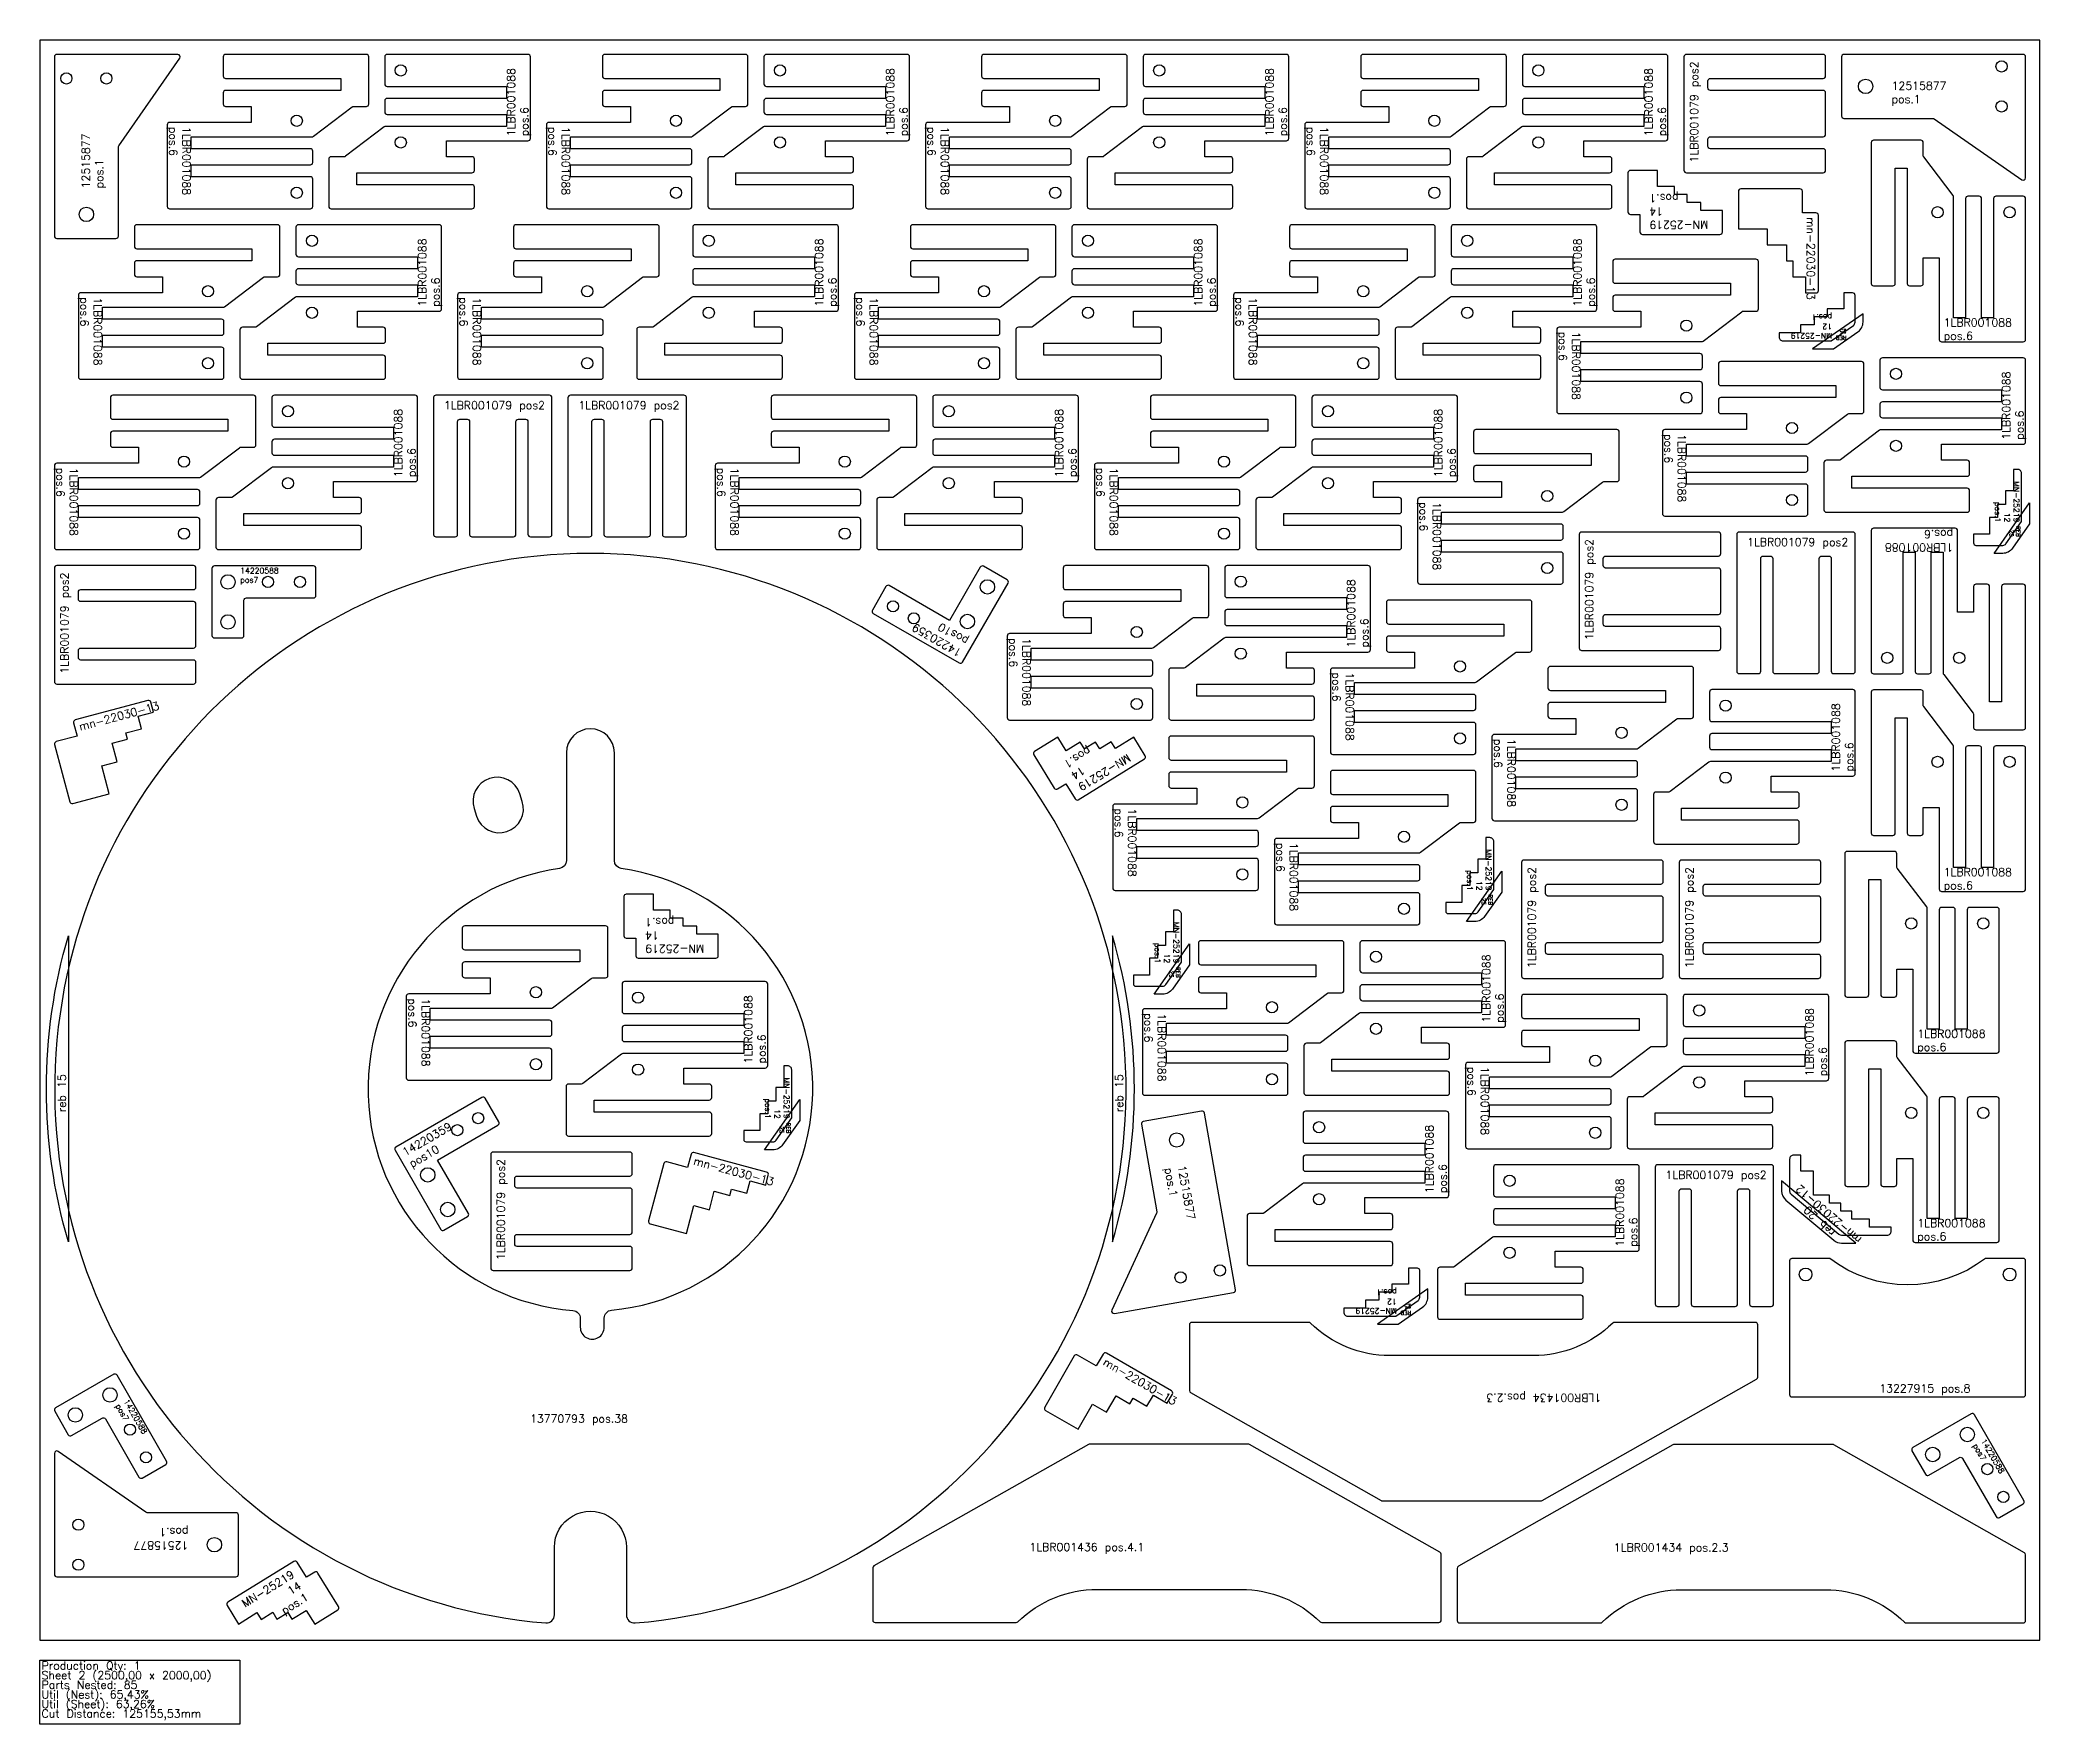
# Model space of a CAD drawing. Header units: millimetres. Extents: x 2625 to 8201, y -105 to 3778.
# Drawn here: x 2625 to 5125, y -105 to 2000 of the extents above; entities that cross this region are included whole.
import ezdxf

# ---------------------------------------------------------------- set-up
doc = ezdxf.new("R2010")
doc.units = ezdxf.units.MM
for name, color, linetype in [('12515877', 7, 'Continuous'), ('13227915', 7, 'Continuous'), ('13770793', 7, 'Continuous'), ('14220359v01', 7, 'Continuous'), ('14220588v01', 7, 'Continuous'), ('1LBR001079', 7, 'Continuous'), ('1LBR001088', 7, 'Continuous'), ('1LBR001434', 7, 'Continuous'), ('1LBR001436', 7, 'Continuous'), ('Des.', 7, 'Continuous'), ('MN-22030-12', 7, 'Continuous'), ('mn-22030-13', 7, 'Continuous'), ('MN-25219 14', 7, 'Continuous'), ('Rebaixo', 7, 'Continuous'), ('sheet', 24, 'Continuous'), ('Stats', 7, 'Continuous'), ('Texto', 7, 'Continuous')]:
    doc.layers.add(name, color=color, linetype=linetype)
doc.styles.get("Standard").update_dxf_attribs({"font": 'txt.shx'})

msp = doc.modelspace()

# ---------------------------------------------------------------- texts
at = {"layer": 'Rebaixo', "color": 40, "char_height": 5, "attachment_point": 1, "rotation": 180}
for insert in [(4883, 1625.4), (4338.9, 406.4)]:
    msp.add_mtext_dynamic_manual_height_columns('REB\\P25', width=31.394, gutter_width=12.5, heights=[0], dxfattribs=dict(at, insert=insert))
at = {"layer": 'Rebaixo', "color": 1, "char_height": 5, "attachment_point": 3, "rotation": 270}
for insert in [(5100.4, 1379.1), (4440.5, 918.8), (4050.2, 828), (3563, 633.5)]:
    msp.add_mtext_dynamic_manual_height_columns('REB\\P25', width=31.394, gutter_width=12.5, heights=[0], dxfattribs=dict(at, insert=insert))
at = {"layer": 'Rebaixo', "color": 3, "char_height": 10, "rotation": 90}
for insert, attachment_point in [((2657.2, 659.7), 7), ((3968.8, 659.7), 1)]:
    msp.add_mtext_dynamic_manual_height_columns('reb 15', width=112.259, gutter_width=12.5, heights=[0], dxfattribs=dict(at, insert=insert, attachment_point=attachment_point))
at = {"layer": 'Rebaixo', "color": 4, "insert": (4828.6, 536.2), "char_height": 10, "attachment_point": 3, "rotation": 136.0811}
msp.add_mtext_dynamic_manual_height_columns('reb 20', width=46.368, gutter_width=12.5, heights=[0], dxfattribs=at)
at = {"layer": 'Stats', "color": 60}
for s, p in [('Sheet 2 (2500,00 x 2000,00)', (2627, -49)), ('Production Qty: 1', (2627, -37)), ('Parts Nested: 85', (2627, -61)), ('Util (Nest): 65,43%', (2627, -73)), ('Util (Sheet): 63,26%', (2627, -85)), ('Cut Distance: 125155,53mm', (2627, -97))]:
    msp.add_text(s, height=10, dxfattribs=at).set_placement(p)
at = {"layer": 'Texto', "color": 3, "char_height": 10, "attachment_point": 1}
for s, insert, width, rotation in [('{\\W1.945097; }1LBR001088 \\P{\\W7.975853; }pos.6', (3208.8, 1879.6), 94.526, 90), ('{\\W1.945097; }1LBR001088 \\P{\\W7.975853; }pos.6', (3682.8, 1879.6), 94.526, 90), ('{\\W1.945097; }1LBR001088 \\P{\\W7.975853; }pos.6', (4156.8, 1879.6), 94.526, 90), ('{\\W1.945097; }1LBR001088 \\P{\\W7.975853; }pos.6', (4630.8, 1879.6), 94.526, 90), ('1LBR001079 pos2', (4687.6, 1846.9), 127.627, 90), ('{\\W1.945097; }1LBR001088 \\P{\\W7.975853; }pos.6', (2813.2, 1891.4), 94.526, 270), ('{\\W1.945097; }1LBR001088 \\P{\\W7.975853; }pos.6', (3287.2, 1891.4), 94.526, 270), ('{\\W1.945097; }1LBR001088 \\P{\\W7.975853; }pos.6', (3761.2, 1891.4), 94.526, 270), ('{\\W1.945097; }1LBR001088 \\P{\\W7.975853; }pos.6', (4235.2, 1891.4), 94.526, 270), ('{\\W1.945097; }1LBR001088 \\P{\\W7.975853; }pos.6', (3097.8, 1666.6), 94.526, 90), ('{\\W1.945097; }1LBR001088 \\P{\\W7.975853; }pos.6', (3593.8, 1666.6), 94.526, 90), ('{\\W1.945097; }1LBR001088 \\P{\\W7.975853; }pos.6', (4067.8, 1666.6), 94.526, 90), ('{\\W1.945097; }1LBR001088 \\P{\\W7.975853; }pos.6', (4541.8, 1666.6), 94.526, 90), ('{\\W1.945097; }1LBR001088 \\P{\\W7.975853; }pos.6', (2702.2, 1678.4), 94.526, 270), ('{\\W1.945097; }1LBR001088 \\P{\\W7.975853; }pos.6', (3176.2, 1678.4), 94.526, 270), ('{\\W1.945097; }1LBR001088 \\P{\\W7.975853; }pos.6', (3672.2, 1678.4), 94.526, 270), ('{\\W1.945097; }1LBR001088 \\P{\\W7.975853; }pos.6', (4146.2, 1678.4), 94.526, 270), ('{\\W1.945097; }1LBR001088 \\P{\\W7.975853; }pos.6', (4550.2, 1635.4), 94.526, 270), ('{\\W1.945097; }1LBR001088 \\P{\\W7.975853; }pos.6', (5077.8, 1500.3), 94.526, 90), ('{\\W1.945097; }1LBR001088 \\P{\\W7.975853; }pos.6', (3067.8, 1453.6), 94.526, 90), ('{\\W1.945097; }1LBR001088 \\P{\\W7.975853; }pos.6', (3893.8, 1453.6), 94.526, 90), ('{\\W1.945097; }1LBR001088 \\P{\\W7.975853; }pos.6', (4367.8, 1453.6), 94.526, 90), ('{\\W1.945097; }1LBR001088 \\P{\\W7.975853; }pos.6', (4682.2, 1507.4), 94.526, 270), ('{\\W1.945097; }1LBR001088 \\P{\\W7.975853; }pos.6', (2672.2, 1465.4), 94.526, 270), ('{\\W1.945097; }1LBR001088 \\P{\\W7.975853; }pos.6', (3498.2, 1465.4), 94.526, 270), ('{\\W1.945097; }1LBR001088 \\P{\\W7.975853; }pos.6', (3972.2, 1465.4), 94.526, 270), ('{\\W1.945097; }1LBR001088 \\P{\\W7.975853; }pos.6', (4376.2, 1422.4), 94.526, 270), ('{\\W1.945097; }1LBR001088 \\P{\\W7.975853; }pos.6', (5016.4, 1360.5), 94.526, 180), ('1LBR001079 pos2', (4556.6, 1249.9), 127.627, 90), ('1LBR001079 pos2', (2650.6, 1207.9), 127.627, 90), ('{\\W1.945097; }1LBR001088 \\P{\\W7.975853; }pos.6', (4258.8, 1240.6), 94.526, 90), ('{\\W1.945097; }1LBR001088 \\P{\\W7.975853; }pos.6', (3863.2, 1252.4), 94.526, 270), ('{\\W1.945097; }1LBR001088 \\P{\\W7.975853; }pos.6', (4267.2, 1209.4), 94.526, 270), ('{\\W1.945097; }1LBR001088 \\P{\\W7.975853; }pos.6', (4864.8, 1085.6), 94.526, 90), ('{\\W1.945097; }1LBR001088 \\P{\\W7.975853; }pos.6', (4469.2, 1126.4), 94.526, 270), ('{\\W1.945097; }1LBR001088 \\P{\\W7.975853; }pos.6', (3995.2, 1039.4), 94.526, 270), ('{\\W1.945097; }1LBR001088 \\P{\\W7.975853; }pos.6', (4197.2, 996.4), 94.526, 270), ('1LBR001079 pos2', (4484.7, 839.9), 127.627, 90), ('1LBR001079 pos2', (4681.7, 839.9), 127.627, 90), ('{\\W1.945097; }1LBR001088 \\P{\\W7.975853; }pos.6', (4427.8, 771.6), 94.526, 90), ('{\\W1.945097; }1LBR001088 \\P{\\W7.975853; }pos.6', (3112.1, 802.1), 94.526, 270), ('{\\W1.945097; }1LBR001088 \\P{\\W7.975853; }pos.6', (3505.4, 720.6), 94.526, 90), ('{\\W1.945097; }1LBR001088 \\P{\\W7.975853; }pos.6', (4032.2, 783.4), 94.526, 270), ('{\\W1.945097; }1LBR001088 \\P{\\W7.975853; }pos.6', (4831.8, 704.6), 94.526, 90), ('{\\W1.945097; }1LBR001088 \\P{\\W7.975853; }pos.6', (4436.2, 716.4), 94.526, 270), ('{\\W1.945097; }1LBR001088 \\P{\\W7.975853; }pos.6', (4356.7, 558.6), 94.526, 90), ('1LBR001079 pos2', (3196, 474.9), 127.627, 90), ('{\\W1.945097; }1LBR001088 \\P{\\W7.975853; }pos.6', (4594.8, 491.6), 94.526, 90), ('{\\W8.34423;   }1LBR001434 pos.2.3', (4576.5, 297.7), 323.432, 180)]:
    msp.add_mtext(s, dxfattribs=dict(at, insert=insert, width=width, rotation=rotation))
at = {"layer": 'Texto', "color": 5, "attachment_point": 1}
for s, insert, char_height, width in [('12515877 pos.1', (4939.5, 1947.8), 10, 105.689), ('14220588\\Ppos7', (2875.4, 1340.3), 7, 94.198), ('13227915 pos.8', (4924.1, 319.5), 10, 353.6)]:
    msp.add_mtext(s, dxfattribs=dict(at, insert=insert, char_height=char_height, width=width))
at = {"layer": 'Texto', "color": 5}
for s, insert, char_height, width, attachment_point, rotation in [('12515877 pos.1', (2677.2, 1814.5), 10, 105.689, 1, 90), ('MN-25219 14\\Ppos.1', (4636.7, 1763.8), 10, 88.807, 3, 180), ('mn-22030-13', (4843.5, 1778.5), 10, 127.009, 1, 270), ('14220359\\Ppos10', (3773.1, 1228.4), 10, 73.912, 1, 150), ('mn-22030-13', (2672.6, 1146.3), 10, 127.009, 1, 15), ('MN-25219 14\\Ppos.1', (3926.7, 1060.7), 10, 88.807, 3, 211.6863), ('MN-25219 14\\Ppos.1', (3381.5, 859.1), 10, 88.807, 3, 180), ('14220359\\Ppos10', (3076.6, 613.3), 10, 73.912, 1, 30), ('mn-22030-13', (3443.7, 604.2), 10, 127.009, 1, 345), ('12515877 pos.1', (4057.1, 594), 10, 105.689, 1, 280), ('mn-22030-13', (3957.9, 353.3), 10, 127.009, 1, 330), ('14220588\\Ppos7', (2735.5, 301.8), 7, 94.198, 1, 300), ('14220588\\Ppos7', (5057.1, 252.3), 7, 94.198, 1, 300), ('12515877 pos.1', (2810.5, 113.3), 10, 105.689, 1, 180), ('MN-25219 14\\Ppos.1', (2938.7, 87.7), 10, 88.807, 3, 31.6863)]:
    msp.add_mtext(s, dxfattribs=dict(at, insert=insert, char_height=char_height, width=width, attachment_point=attachment_point, rotation=rotation))
at = {"layer": 'Texto', "color": 40, "char_height": 7, "width": 61.743, "attachment_point": 1, "rotation": 180}
for insert in [(4865, 1626.7), (4320.9, 407.8)]:
    msp.add_mtext('MN-25219 12\\Ppos.1', dxfattribs=dict(at, insert=insert))
at = {"layer": 'Texto', "color": 3, "char_height": 10, "attachment_point": 1}
for s, insert, width in [('{\\W1.945097; }1LBR001088 \\P{\\W7.975853; }pos.6', (5004.6, 1651.9), 94.526), ('1LBR001079 pos2', (3129.9, 1548.4), 127.627), ('1LBR001079 pos2', (3297.9, 1548.4), 127.627), ('1LBR001079 pos2', (4758.9, 1377.4), 127.627), ('{\\W1.945097; }1LBR001088 \\P{\\W7.975853; }pos.6', (5004.6, 964.9), 94.526), ('{\\W1.945097; }1LBR001088 \\P{\\W7.975853; }pos.6', (4971.6, 762.9), 94.526), ('1LBR001079 pos2', (4656.9, 586.4), 127.627), ('{\\W1.945097; }1LBR001088 \\P{\\W7.975853; }pos.6', (4971.6, 526.1), 94.526), ('13770793 pos.38', (3237.5, 281.7), 335.081), ('{\\W8.42712;   }1LBR001436 pos.4.1', (3861.8, 121.2), 323.432), ('{\\W8.34423;   }1LBR001434 pos.2.3', (4592.3, 120.6), 323.432)]:
    msp.add_mtext(s, dxfattribs=dict(at, insert=insert, width=width))
at = {"layer": 'Texto', "color": 1, "char_height": 7, "width": 61.743, "attachment_point": 3, "rotation": 270}
for insert in [(5099.1, 1397.1), (4439.2, 936.8), (4048.9, 846), (3561.7, 651.5)]:
    msp.add_mtext('MN-25219 12\\Ppos.1', dxfattribs=dict(at, insert=insert))
at = {"layer": 'Texto', "color": 4, "insert": (4818.6, 562.3), "char_height": 10, "width": 126.048, "attachment_point": 3, "rotation": 138.8231}
msp.add_mtext('mn-22030-12', dxfattribs=at)

# ---------------------------------------------------------------- linework, layer by layer
at = {"layer": '12515877', "color": 5}
for points in [[(2646, 1982, 0.414214), (2643, 1979), (2643, 1755, 0.414214), (2646, 1752), (2720, 1752, 0.414214), (2723, 1755), (2723, 1866.1, -0.153131), (2723.5, 1867.8), (2799.7, 1977.3, 0.605768), (2797.3, 1982)], [(5107, 1979, 0.414214), (5104, 1982), (4880, 1982, 0.414214), (4877, 1979), (4877, 1905, 0.414214), (4880, 1902), (4991.1, 1902, -0.153131), (4992.8, 1901.5), (5102.3, 1825.3, 0.605768), (5107, 1827.7)], [(4116.9, 434.4, 0.414214), (4119.4, 437.9), (4080.5, 658.5, 0.414214), (4077, 660.9), (4004.1, 648.1, 0.414214), (4001.7, 644.6), (4021, 535.2, -0.153131), (4020.7, 533.4), (3964.7, 412.4, 0.605768), (3968, 408.2)], [(2643, 82.1, 0.414214), (2646, 79.1), (2870, 79.1, 0.414214), (2873, 82.1), (2873, 156.1, 0.414214), (2870, 159.1), (2758.9, 159.1, -0.153131), (2757.2, 159.6), (2647.7, 235.8, 0.605768), (2643, 233.3)]]:
    msp.add_lwpolyline(points, format="xyb", close=True, dxfattribs=at)
for centre, radius in [((2658, 1952), 7), ((2708, 1952), 7), ((4907, 1942), 9), ((5077, 1967), 7), ((5077, 1917), 7), ((2683, 1782), 9), ((4045.8, 625), 9), ((4050.7, 453.2), 7), ((4099.9, 461.9), 7), ((2673, 144.1), 7), ((2843, 119.1), 9), ((2673, 94.1), 7)]:
    msp.add_circle(centre, radius, dxfattribs=at)
at = {"layer": '13227915', "color": 5}
msp.add_lwpolyline([(4815, 303.9), (5104, 303.9, 0.414214), (5107, 306.9), (5107, 473.9, 0.414214), (5104, 476.9), (5056.8, 476.9, -0.339091), (4862.2, 476.9), (4815, 476.9, 0.414213), (4812, 473.9), (4812, 306.9, 0.414213)], format="xyb", close=True, dxfattribs=at)
for centre in [(4832, 456.9), (5087, 456.9)]:
    msp.add_circle(centre, 8, dxfattribs=at)
at = {"layer": '13770793', "color": 3}
for points in [[(3368.8, 21.3, 23.958261), (3257.2, 21.3, 0.438866), (3268, 31.3), (3268, 116, -1.000013), (3358, 116), (3358, 31.3, 0.438866)], [(3330.3, 391), (3330.3, 402.3, -0.386662), (3339.4, 412.3, 0.889207), (3351.6, 964.3, -0.373966), (3343, 974.2), (3343, 1109, 0.999975), (3283, 1109), (3283, 974.2, -0.373966), (3274.4, 964.3, 0.896446), (3291.1, 411.9, -0.3913), (3300.3, 401.9), (3300.3, 391, 1.000015)], [(3170.8, 1029.7, 0.999992), (3227.8, 1048.3), (3224.7, 1057.8, 0.99997), (3167.7, 1039.2)]]:
    msp.add_lwpolyline(points, format="xyb", close=True, dxfattribs=at)
at = {"layer": '14220359v01', "color": 5}
for points in [[(3834, 1325.2), (3804.5, 1342.2, 0.414214), (3800.4, 1341.1), (3761.9, 1274.5), (3686.6, 1318, 0.414214), (3682.5, 1316.9), (3665.5, 1287.4, 0.414214), (3666.6, 1283.3), (3774, 1221.3, 0.414214), (3778.1, 1222.4), (3835.1, 1321.1, 0.414214)], [(3130, 512.2), (3159.4, 529.2, 0.414214), (3160.5, 533.3), (3122, 600), (3197.4, 643.5, 0.414214), (3198.5, 647.6), (3181.5, 677.1, 0.414214), (3177.4, 678.2), (3070, 616.2, 0.414214), (3068.9, 612.1), (3125.9, 513.3, 0.414214)]]:
    msp.add_lwpolyline(points, format="xyb", close=True, dxfattribs=at)
for centre, radius in [((3809.3, 1316.4), 9), ((3691.3, 1292.1), 7), ((3717.3, 1277.1), 7), ((3784.3, 1273.1), 9), ((3172.7, 652.3), 7), ((3146.7, 637.3), 7), ((3109.7, 581.4), 9), ((3134.7, 538.1), 9)]:
    msp.add_circle(centre, radius, dxfattribs=at)
at = {"layer": '14220588v01', "color": 5}
for points in [[(2843, 1252.6), (2877, 1252.6, 0.414214), (2880, 1255.6), (2880, 1299.6, -0.414213), (2883, 1302.6), (2967, 1302.6, 0.414214), (2970, 1305.6), (2970, 1339.6, 0.414214), (2967, 1342.6), (2843, 1342.6, 0.414214), (2840, 1339.6), (2840, 1255.6, 0.414213)], [(2643.4, 286), (2660.4, 256.6, 0.414214), (2664.5, 255.5), (2702.6, 277.5, -0.414214), (2706.7, 276.4), (2748.7, 203.6, 0.414213), (2752.8, 202.5), (2782.2, 219.5, 0.414214), (2783.3, 223.6), (2721.3, 331, 0.414214), (2717.2, 332.1), (2644.5, 290.1, 0.414214)], [(4965, 236.6), (4982, 207.1, 0.414214), (4986.1, 206), (5024.2, 228, -0.414214), (5028.3, 226.9), (5070.3, 154.2, 0.414214), (5074.4, 153.1), (5103.9, 170.1, 0.414214), (5105, 174.2), (5043, 281.6, 0.414214), (5038.9, 282.7), (4966.1, 240.7, 0.414214)]]:
    msp.add_lwpolyline(points, format="xyb", close=True, dxfattribs=at)
for centre, radius in [((2860, 1322.6), 9), ((2910, 1322.6), 7), ((2950, 1322.6), 7), ((2860, 1272.6), 9), ((2712.5, 306.3), 9), ((2669.2, 281.3), 9), ((2737.5, 263), 7), ((5034.2, 256.9), 9), ((2757.5, 228.3), 7), ((4990.9, 231.9), 9), ((5059.2, 213.6), 7), ((5079.2, 178.9), 7)]:
    msp.add_circle(centre, radius, dxfattribs=at)
at = {"layer": '1LBR001079', "color": 7}
for points in [[(4680, 1837, 0.414214), (4683, 1834), (4854, 1834, 0.414214), (4857, 1837), (4857, 1861, 0.414214), (4854, 1864), (4713, 1864, -0.414214), (4710, 1867), (4710, 1876, -0.414214), (4713, 1879), (4854, 1879, 0.414214), (4857, 1882), (4857, 1934, 0.414214), (4854, 1937), (4713, 1937, -0.414214), (4710, 1940), (4710, 1949, -0.414214), (4713, 1952), (4854, 1952, 0.414214), (4857, 1955), (4857, 1979, 0.414214), (4854, 1982), (4683, 1982, 0.414214), (4680, 1979)], [(3120, 1556, 0.414213), (3117, 1553), (3117, 1382, 0.414213), (3120, 1379), (3144, 1379, 0.414213), (3147, 1382), (3147, 1523, -0.414214), (3150, 1526), (3159, 1526, -0.414214), (3162, 1523), (3162, 1382, 0.414213), (3165, 1379), (3217, 1379, 0.414214), (3220, 1382), (3220, 1523, -0.414214), (3223, 1526), (3232, 1526, -0.414214), (3235, 1523), (3235, 1382, 0.414214), (3238, 1379), (3262, 1379, 0.414213), (3265, 1382), (3265, 1553, 0.414214), (3262, 1556)], [(3288, 1556, 0.414214), (3285, 1553), (3285, 1382, 0.414213), (3288, 1379), (3312, 1379, 0.414213), (3315, 1382), (3315, 1523, -0.414213), (3318, 1526), (3327, 1526, -0.414213), (3330, 1523), (3330, 1382, 0.414213), (3333, 1379), (3385, 1379, 0.414213), (3388, 1382), (3388, 1523, -0.414213), (3391, 1526), (3400, 1526, -0.414213), (3403, 1523), (3403, 1382, 0.414213), (3406, 1379), (3430, 1379, 0.414213), (3433, 1382), (3433, 1553, 0.414213), (3430, 1556)], [(4549, 1240, 0.414214), (4552, 1237), (4723, 1237, 0.414213), (4726, 1240), (4726, 1264, 0.414213), (4723, 1267), (4582, 1267, -0.414214), (4579, 1270), (4579, 1279, -0.414214), (4582, 1282), (4723, 1282, 0.414213), (4726, 1285), (4726, 1337, 0.414214), (4723, 1340), (4582, 1340, -0.414214), (4579, 1343), (4579, 1352, -0.414214), (4582, 1355), (4723, 1355, 0.414214), (4726, 1358), (4726, 1382, 0.414214), (4723, 1385), (4552, 1385, 0.414214), (4549, 1382)], [(4749, 1385, 0.414214), (4746, 1382), (4746, 1211, 0.414214), (4749, 1208), (4773, 1208, 0.414214), (4776, 1211), (4776, 1352, -0.414214), (4779, 1355), (4788, 1355, -0.414214), (4791, 1352), (4791, 1211, 0.414214), (4794, 1208), (4846, 1208, 0.414214), (4849, 1211), (4849, 1352, -0.414214), (4852, 1355), (4861, 1355, -0.414214), (4864, 1352), (4864, 1211, 0.414214), (4867, 1208), (4891, 1208, 0.414214), (4894, 1211), (4894, 1382, 0.414214), (4891, 1385)], [(2643, 1198, 0.414214), (2646, 1195), (2817, 1195, 0.414213), (2820, 1198), (2820, 1222, 0.414214), (2817, 1225), (2676, 1225, -0.414214), (2673, 1228), (2673, 1237, -0.414214), (2676, 1240), (2817, 1240, 0.414213), (2820, 1243), (2820, 1295, 0.414214), (2817, 1298), (2676, 1298, -0.414214), (2673, 1301), (2673, 1310, -0.414214), (2676, 1313), (2817, 1313, 0.414214), (2820, 1316), (2820, 1340, 0.414214), (2817, 1343), (2646, 1343, 0.414214), (2643, 1340)], [(4477, 830, 0.414214), (4480, 827), (4651, 827, 0.414213), (4654, 830), (4654, 854, 0.414213), (4651, 857), (4510, 857, -0.414214), (4507, 860), (4507, 869, -0.414214), (4510, 872), (4651, 872, 0.414213), (4654, 875), (4654, 927, 0.414213), (4651, 930), (4510, 930, -0.414214), (4507, 933), (4507, 942, -0.414214), (4510, 945), (4651, 945, 0.414213), (4654, 948), (4654, 972, 0.414213), (4651, 975), (4480, 975, 0.414214), (4477, 972)], [(4674, 830, 0.414214), (4677, 827), (4848, 827, 0.414214), (4851, 830), (4851, 854, 0.414213), (4848, 857), (4707, 857, -0.414214), (4704, 860), (4704, 869, -0.414213), (4707, 872), (4848, 872, 0.414214), (4851, 875), (4851, 927, 0.414214), (4848, 930), (4707, 930, -0.414213), (4704, 933), (4704, 942, -0.414214), (4707, 945), (4848, 945, 0.414213), (4851, 948), (4851, 972, 0.414214), (4848, 975), (4677, 975, 0.414214), (4674, 972)], [(3188.4, 465, 0.414214), (3191.4, 462), (3362.4, 462, 0.414213), (3365.4, 465), (3365.4, 489, 0.414213), (3362.4, 492), (3221.4, 492, -0.414214), (3218.4, 495), (3218.4, 504, -0.414214), (3221.4, 507), (3362.4, 507, 0.414214), (3365.4, 510), (3365.4, 562, 0.414213), (3362.4, 565), (3221.4, 565, -0.414214), (3218.4, 568), (3218.4, 577, -0.414214), (3221.4, 580), (3362.4, 580, 0.414213), (3365.4, 583), (3365.4, 607, 0.414213), (3362.4, 610), (3191.4, 610, 0.414214), (3188.4, 607)], [(4647, 594, 0.414214), (4644, 591), (4644, 420, 0.414214), (4647, 417), (4671, 417, 0.414214), (4674, 420), (4674, 561, -0.414214), (4677, 564), (4686, 564, -0.414214), (4689, 561), (4689, 420, 0.414214), (4692, 417), (4744, 417, 0.414214), (4747, 420), (4747, 561, -0.414214), (4750, 564), (4759, 564, -0.414214), (4762, 561), (4762, 420, 0.414214), (4765, 417), (4789, 417, 0.414214), (4792, 420), (4792, 591, 0.414214), (4789, 594)]]:
    msp.add_lwpolyline(points, format="xyb", close=True, dxfattribs=at)
at = {"layer": '1LBR001088', "color": 7}
for points in [[(2854, 1979), (2854, 1955, 0.414214), (2857, 1952), (3001, 1952), (3001, 1937), (2857, 1937, 0.414214), (2854, 1934), (2854, 1920, 0.414214), (2857, 1917), (2889, 1917), (2889, 1897), (2787, 1897, 0.414214), (2784, 1894), (2784, 1792, 0.414214), (2787, 1789), (2963, 1789, 0.414214), (2966, 1792), (2966, 1826, 0.414214), (2963, 1829), (2814, 1829), (2814, 1844), (2963, 1844, 0.414214), (2966, 1847), (2966, 1861, 0.414214), (2963, 1864), (2814, 1864), (2814, 1879), (2965, 1879, 0.163912), (2966.8, 1879.6), (3015.2, 1916.4, -0.163912), (3017, 1917), (3033, 1917, 0.414214), (3036, 1920), (3036, 1979, 0.414214), (3033, 1982), (2857, 1982, 0.414214)], [(3168, 1792), (3168, 1816, 0.414214), (3165, 1819), (3021, 1819), (3021, 1834), (3165, 1834, 0.414214), (3168, 1837), (3168, 1851, 0.414214), (3165, 1854), (3133, 1854), (3133, 1874), (3235, 1874, 0.414214), (3238, 1877), (3238, 1979, 0.414214), (3235, 1982), (3059, 1982, 0.414214), (3056, 1979), (3056, 1945, 0.414214), (3059, 1942), (3208, 1942), (3208, 1927), (3059, 1927, 0.414214), (3056, 1924), (3056, 1910, 0.414214), (3059, 1907), (3208, 1907), (3208, 1892), (3057, 1892, 0.163912), (3055.2, 1891.4), (3006.8, 1854.6, -0.163912), (3005, 1854), (2989, 1854, 0.414214), (2986, 1851), (2986, 1792, 0.414214), (2989, 1789), (3165, 1789, 0.414214)], [(3328, 1979), (3328, 1955, 0.414214), (3331, 1952), (3475, 1952), (3475, 1937), (3331, 1937, 0.414214), (3328, 1934), (3328, 1920, 0.414214), (3331, 1917), (3363, 1917), (3363, 1897), (3261, 1897, 0.414214), (3258, 1894), (3258, 1792, 0.414214), (3261, 1789), (3437, 1789, 0.414214), (3440, 1792), (3440, 1826, 0.414214), (3437, 1829), (3288, 1829), (3288, 1844), (3437, 1844, 0.414214), (3440, 1847), (3440, 1861, 0.414214), (3437, 1864), (3288, 1864), (3288, 1879), (3439, 1879, 0.163912), (3440.8, 1879.6), (3489.2, 1916.4, -0.163912), (3491, 1917), (3507, 1917, 0.414214), (3510, 1920), (3510, 1979, 0.414214), (3507, 1982), (3331, 1982, 0.414214)], [(3642, 1792), (3642, 1816, 0.414214), (3639, 1819), (3495, 1819), (3495, 1834), (3639, 1834, 0.414214), (3642, 1837), (3642, 1851, 0.414214), (3639, 1854), (3607, 1854), (3607, 1874), (3709, 1874, 0.414214), (3712, 1877), (3712, 1979, 0.414214), (3709, 1982), (3533, 1982, 0.414214), (3530, 1979), (3530, 1945, 0.414214), (3533, 1942), (3682, 1942), (3682, 1927), (3533, 1927, 0.414214), (3530, 1924), (3530, 1910, 0.414214), (3533, 1907), (3682, 1907), (3682, 1892), (3531, 1892, 0.163912), (3529.2, 1891.4), (3480.8, 1854.6, -0.163912), (3479, 1854), (3463, 1854, 0.414214), (3460, 1851), (3460, 1792, 0.414214), (3463, 1789), (3639, 1789, 0.414214)], [(3802, 1979), (3802, 1955, 0.414213), (3805, 1952), (3949, 1952), (3949, 1937), (3805, 1937, 0.414213), (3802, 1934), (3802, 1920, 0.414213), (3805, 1917), (3837, 1917), (3837, 1897), (3735, 1897, 0.414214), (3732, 1894), (3732, 1792, 0.414214), (3735, 1789), (3911, 1789, 0.414213), (3914, 1792), (3914, 1826, 0.414214), (3911, 1829), (3762, 1829), (3762, 1844), (3911, 1844, 0.414213), (3914, 1847), (3914, 1861, 0.414214), (3911, 1864), (3762, 1864), (3762, 1879), (3913, 1879, 0.163912), (3914.8, 1879.6), (3963.2, 1916.4, -0.163912), (3965, 1917), (3981, 1917, 0.414214), (3984, 1920), (3984, 1979, 0.414214), (3981, 1982), (3805, 1982, 0.414213)], [(4116, 1792), (4116, 1816, 0.414214), (4113, 1819), (3969, 1819), (3969, 1834), (4113, 1834, 0.414214), (4116, 1837), (4116, 1851, 0.414214), (4113, 1854), (4081, 1854), (4081, 1874), (4183, 1874, 0.414214), (4186, 1877), (4186, 1979, 0.414214), (4183, 1982), (4007, 1982, 0.414213), (4004, 1979), (4004, 1945, 0.414213), (4007, 1942), (4156, 1942), (4156, 1927), (4007, 1927, 0.414213), (4004, 1924), (4004, 1910, 0.414213), (4007, 1907), (4156, 1907), (4156, 1892), (4005, 1892, 0.163912), (4003.2, 1891.4), (3954.8, 1854.6, -0.163912), (3953, 1854), (3937, 1854, 0.414213), (3934, 1851), (3934, 1792, 0.414214), (3937, 1789), (4113, 1789, 0.414214)], [(4276, 1979), (4276, 1955, 0.414214), (4279, 1952), (4423, 1952), (4423, 1937), (4279, 1937, 0.414214), (4276, 1934), (4276, 1920, 0.414214), (4279, 1917), (4311, 1917), (4311, 1897), (4209, 1897, 0.414214), (4206, 1894), (4206, 1792, 0.414214), (4209, 1789), (4385, 1789, 0.414213), (4388, 1792), (4388, 1826, 0.414213), (4385, 1829), (4236, 1829), (4236, 1844), (4385, 1844, 0.414213), (4388, 1847), (4388, 1861, 0.414213), (4385, 1864), (4236, 1864), (4236, 1879), (4387, 1879, 0.163912), (4388.8, 1879.6), (4437.2, 1916.4, -0.163912), (4439, 1917), (4455, 1917, 0.414213), (4458, 1920), (4458, 1979, 0.414214), (4455, 1982), (4279, 1982, 0.414214)], [(4590, 1792), (4590, 1816, 0.414214), (4587, 1819), (4443, 1819), (4443, 1834), (4587, 1834, 0.414213), (4590, 1837), (4590, 1851, 0.414214), (4587, 1854), (4555, 1854), (4555, 1874), (4657, 1874, 0.414214), (4660, 1877), (4660, 1979, 0.414214), (4657, 1982), (4481, 1982, 0.414213), (4478, 1979), (4478, 1945, 0.414213), (4481, 1942), (4630, 1942), (4630, 1927), (4481, 1927, 0.414213), (4478, 1924), (4478, 1910, 0.414213), (4481, 1907), (4630, 1907), (4630, 1892), (4479, 1892, 0.163912), (4477.2, 1891.4), (4428.8, 1854.6, -0.163912), (4427, 1854), (4411, 1854, 0.414214), (4408, 1851), (4408, 1792, 0.414214), (4411, 1789), (4587, 1789, 0.414213)], [(4917, 1692.7), (4941, 1692.7, 0.414214), (4944, 1695.7), (4944, 1839.7), (4959, 1839.7), (4959, 1695.7, 0.414213), (4962, 1692.7), (4976, 1692.7, 0.414214), (4979, 1695.7), (4979, 1727.7), (4999, 1727.7), (4999, 1625.7, 0.414214), (5002, 1622.7), (5104, 1622.7, 0.414214), (5107, 1625.7), (5107, 1801.7, 0.414214), (5104, 1804.7), (5070, 1804.7, 0.414214), (5067, 1801.7), (5067, 1652.7), (5052, 1652.7), (5052, 1801.7, 0.414214), (5049, 1804.7), (5035, 1804.7, 0.414214), (5032, 1801.7), (5032, 1652.7), (5017, 1652.7), (5017, 1803.7, 0.163912), (5016.4, 1805.5), (4979.6, 1853.9, -0.163912), (4979, 1855.7), (4979, 1871.7, 0.414214), (4976, 1874.7), (4917, 1874.7, 0.414214), (4914, 1871.7), (4914, 1695.7, 0.414213)], [(2743, 1766), (2743, 1742, 0.414214), (2746, 1739), (2890, 1739), (2890, 1724), (2746, 1724, 0.414214), (2743, 1721), (2743, 1707, 0.414214), (2746, 1704), (2778, 1704), (2778, 1684), (2676, 1684, 0.414214), (2673, 1681), (2673, 1579, 0.414214), (2676, 1576), (2852, 1576, 0.414214), (2855, 1579), (2855, 1613, 0.414213), (2852, 1616), (2703, 1616), (2703, 1631), (2852, 1631, 0.414213), (2855, 1634), (2855, 1648, 0.414213), (2852, 1651), (2703, 1651), (2703, 1666), (2854, 1666, 0.163912), (2855.8, 1666.6), (2904.2, 1703.4, -0.163912), (2906, 1704), (2922, 1704, 0.414214), (2925, 1707), (2925, 1766, 0.414214), (2922, 1769), (2746, 1769, 0.414214)], [(3057, 1579), (3057, 1603, 0.414214), (3054, 1606), (2910, 1606), (2910, 1621), (3054, 1621, 0.414213), (3057, 1624), (3057, 1638, 0.414214), (3054, 1641), (3022, 1641), (3022, 1661), (3124, 1661, 0.414214), (3127, 1664), (3127, 1766, 0.414214), (3124, 1769), (2948, 1769, 0.414213), (2945, 1766), (2945, 1732, 0.414214), (2948, 1729), (3097, 1729), (3097, 1714), (2948, 1714, 0.414213), (2945, 1711), (2945, 1697, 0.414213), (2948, 1694), (3097, 1694), (3097, 1679), (2946, 1679, 0.163912), (2944.2, 1678.4), (2895.8, 1641.6, -0.163912), (2894, 1641), (2878, 1641, 0.414214), (2875, 1638), (2875, 1579, 0.414214), (2878, 1576), (3054, 1576, 0.414213)], [(3217, 1766), (3217, 1742, 0.414214), (3220, 1739), (3364, 1739), (3364, 1724), (3220, 1724, 0.414214), (3217, 1721), (3217, 1707, 0.414214), (3220, 1704), (3252, 1704), (3252, 1684), (3150, 1684, 0.414214), (3147, 1681), (3147, 1579, 0.414214), (3150, 1576), (3326, 1576, 0.414214), (3329, 1579), (3329, 1613, 0.414214), (3326, 1616), (3177, 1616), (3177, 1631), (3326, 1631, 0.414214), (3329, 1634), (3329, 1648, 0.414214), (3326, 1651), (3177, 1651), (3177, 1666), (3328, 1666, 0.163912), (3329.8, 1666.6), (3378.2, 1703.4, -0.163912), (3380, 1704), (3396, 1704, 0.414214), (3399, 1707), (3399, 1766, 0.414214), (3396, 1769), (3220, 1769, 0.414214)], [(3553, 1579), (3553, 1603, 0.414214), (3550, 1606), (3406, 1606), (3406, 1621), (3550, 1621, 0.414214), (3553, 1624), (3553, 1638, 0.414214), (3550, 1641), (3518, 1641), (3518, 1661), (3620, 1661, 0.414213), (3623, 1664), (3623, 1766, 0.414213), (3620, 1769), (3444, 1769, 0.414214), (3441, 1766), (3441, 1732, 0.414214), (3444, 1729), (3593, 1729), (3593, 1714), (3444, 1714, 0.414214), (3441, 1711), (3441, 1697, 0.414214), (3444, 1694), (3593, 1694), (3593, 1679), (3442, 1679, 0.163912), (3440.2, 1678.4), (3391.8, 1641.6, -0.163912), (3390, 1641), (3374, 1641, 0.414213), (3371, 1638), (3371, 1579, 0.414213), (3374, 1576), (3550, 1576, 0.414214)], [(3713, 1766), (3713, 1742, 0.414214), (3716, 1739), (3860, 1739), (3860, 1724), (3716, 1724, 0.414213), (3713, 1721), (3713, 1707, 0.414214), (3716, 1704), (3748, 1704), (3748, 1684), (3646, 1684, 0.414214), (3643, 1681), (3643, 1579, 0.414214), (3646, 1576), (3822, 1576, 0.414214), (3825, 1579), (3825, 1613, 0.414214), (3822, 1616), (3673, 1616), (3673, 1631), (3822, 1631, 0.414214), (3825, 1634), (3825, 1648, 0.414214), (3822, 1651), (3673, 1651), (3673, 1666), (3824, 1666, 0.163912), (3825.8, 1666.6), (3874.2, 1703.4, -0.163912), (3876, 1704), (3892, 1704, 0.414214), (3895, 1707), (3895, 1766, 0.414214), (3892, 1769), (3716, 1769, 0.414213)], [(4027, 1579), (4027, 1603, 0.414214), (4024, 1606), (3880, 1606), (3880, 1621), (4024, 1621, 0.414214), (4027, 1624), (4027, 1638, 0.414214), (4024, 1641), (3992, 1641), (3992, 1661), (4094, 1661, 0.414214), (4097, 1664), (4097, 1766, 0.414214), (4094, 1769), (3918, 1769, 0.414214), (3915, 1766), (3915, 1732, 0.414214), (3918, 1729), (4067, 1729), (4067, 1714), (3918, 1714, 0.414214), (3915, 1711), (3915, 1697, 0.414214), (3918, 1694), (4067, 1694), (4067, 1679), (3916, 1679, 0.163912), (3914.2, 1678.4), (3865.8, 1641.6, -0.163912), (3864, 1641), (3848, 1641, 0.414213), (3845, 1638), (3845, 1579, 0.414213), (3848, 1576), (4024, 1576, 0.414214)], [(4187, 1766), (4187, 1742, 0.414214), (4190, 1739), (4334, 1739), (4334, 1724), (4190, 1724, 0.414214), (4187, 1721), (4187, 1707, 0.414214), (4190, 1704), (4222, 1704), (4222, 1684), (4120, 1684, 0.414214), (4117, 1681), (4117, 1579, 0.414214), (4120, 1576), (4296, 1576, 0.414213), (4299, 1579), (4299, 1613, 0.414214), (4296, 1616), (4147, 1616), (4147, 1631), (4296, 1631, 0.414213), (4299, 1634), (4299, 1648, 0.414214), (4296, 1651), (4147, 1651), (4147, 1666), (4298, 1666, 0.163912), (4299.8, 1666.6), (4348.2, 1703.4, -0.163912), (4350, 1704), (4366, 1704, 0.414214), (4369, 1707), (4369, 1766, 0.414214), (4366, 1769), (4190, 1769, 0.414214)], [(4501, 1579), (4501, 1603, 0.414214), (4498, 1606), (4354, 1606), (4354, 1621), (4498, 1621, 0.414214), (4501, 1624), (4501, 1638, 0.414214), (4498, 1641), (4466, 1641), (4466, 1661), (4568, 1661, 0.414214), (4571, 1664), (4571, 1766, 0.414214), (4568, 1769), (4392, 1769, 0.414214), (4389, 1766), (4389, 1732, 0.414214), (4392, 1729), (4541, 1729), (4541, 1714), (4392, 1714, 0.414214), (4389, 1711), (4389, 1697, 0.414214), (4392, 1694), (4541, 1694), (4541, 1679), (4390, 1679, 0.163912), (4388.2, 1678.4), (4339.8, 1641.6, -0.163912), (4338, 1641), (4322, 1641, 0.414213), (4319, 1638), (4319, 1579, 0.414213), (4322, 1576), (4498, 1576, 0.414214)], [(4591, 1723), (4591, 1699, 0.414214), (4594, 1696), (4738, 1696), (4738, 1681), (4594, 1681, 0.414214), (4591, 1678), (4591, 1664, 0.414214), (4594, 1661), (4626, 1661), (4626, 1641), (4524, 1641, 0.414214), (4521, 1638), (4521, 1536, 0.414214), (4524, 1533), (4700, 1533, 0.414214), (4703, 1536), (4703, 1570, 0.414214), (4700, 1573), (4551, 1573), (4551, 1588), (4700, 1588, 0.414214), (4703, 1591), (4703, 1605, 0.414214), (4700, 1608), (4551, 1608), (4551, 1623), (4702, 1623, 0.163912), (4703.8, 1623.6), (4752.2, 1660.4, -0.163912), (4754, 1661), (4770, 1661, 0.414213), (4773, 1664), (4773, 1723, 0.414214), (4770, 1726), (4594, 1726, 0.414214)], [(5037, 1412.7), (5037, 1436.7, 0.414213), (5034, 1439.7), (4890, 1439.7), (4890, 1454.7), (5034, 1454.7, 0.414213), (5037, 1457.7), (5037, 1471.7, 0.414214), (5034, 1474.7), (5002, 1474.7), (5002, 1494.7), (5104, 1494.7, 0.414214), (5107, 1497.7), (5107, 1599.7, 0.414214), (5104, 1602.7), (4928, 1602.7, 0.414214), (4925, 1599.7), (4925, 1565.7, 0.414214), (4928, 1562.7), (5077, 1562.7), (5077, 1547.7), (4928, 1547.7, 0.414214), (4925, 1544.7), (4925, 1530.7, 0.414214), (4928, 1527.7), (5077, 1527.7), (5077, 1512.7), (4926, 1512.7, 0.163912), (4924.2, 1512.1), (4875.8, 1475.3, -0.163912), (4874, 1474.7), (4858, 1474.7, 0.414213), (4855, 1471.7), (4855, 1412.7, 0.414213), (4858, 1409.7), (5034, 1409.7, 0.414213)], [(4723, 1595), (4723, 1571, 0.414214), (4726, 1568), (4870, 1568), (4870, 1553), (4726, 1553, 0.414214), (4723, 1550), (4723, 1536, 0.414214), (4726, 1533), (4758, 1533), (4758, 1513), (4656, 1513, 0.414214), (4653, 1510), (4653, 1408, 0.414214), (4656, 1405), (4832, 1405, 0.414214), (4835, 1408), (4835, 1442, 0.414214), (4832, 1445), (4683, 1445), (4683, 1460), (4832, 1460, 0.414214), (4835, 1463), (4835, 1477, 0.414214), (4832, 1480), (4683, 1480), (4683, 1495), (4834, 1495, 0.163912), (4835.8, 1495.6), (4884.2, 1532.4, -0.163912), (4886, 1533), (4902, 1533, 0.414214), (4905, 1536), (4905, 1595, 0.414214), (4902, 1598), (4726, 1598, 0.414214)], [(2713, 1553), (2713, 1529, 0.414214), (2716, 1526), (2860, 1526), (2860, 1511), (2716, 1511, 0.414214), (2713, 1508), (2713, 1494, 0.414214), (2716, 1491), (2748, 1491), (2748, 1471), (2646, 1471, 0.414214), (2643, 1468), (2643, 1366, 0.414214), (2646, 1363), (2822, 1363, 0.414213), (2825, 1366), (2825, 1400, 0.414213), (2822, 1403), (2673, 1403), (2673, 1418), (2822, 1418, 0.414213), (2825, 1421), (2825, 1435, 0.414213), (2822, 1438), (2673, 1438), (2673, 1453), (2824, 1453, 0.163912), (2825.8, 1453.6), (2874.2, 1490.4, -0.163912), (2876, 1491), (2892, 1491, 0.414214), (2895, 1494), (2895, 1553, 0.414214), (2892, 1556), (2716, 1556, 0.414214)], [(3027, 1366), (3027, 1390, 0.414213), (3024, 1393), (2880, 1393), (2880, 1408), (3024, 1408, 0.414214), (3027, 1411), (3027, 1425, 0.414213), (3024, 1428), (2992, 1428), (2992, 1448), (3094, 1448, 0.414214), (3097, 1451), (3097, 1553, 0.414214), (3094, 1556), (2918, 1556, 0.414213), (2915, 1553), (2915, 1519, 0.414214), (2918, 1516), (3067, 1516), (3067, 1501), (2918, 1501, 0.414214), (2915, 1498), (2915, 1484, 0.414214), (2918, 1481), (3067, 1481), (3067, 1466), (2916, 1466, 0.163912), (2914.2, 1465.4), (2865.8, 1428.6, -0.163912), (2864, 1428), (2848, 1428, 0.414214), (2845, 1425), (2845, 1366, 0.414214), (2848, 1363), (3024, 1363, 0.414214)], [(3539, 1553), (3539, 1529, 0.414214), (3542, 1526), (3686, 1526), (3686, 1511), (3542, 1511, 0.414214), (3539, 1508), (3539, 1494, 0.414214), (3542, 1491), (3574, 1491), (3574, 1471), (3472, 1471, 0.414214), (3469, 1468), (3469, 1366, 0.414214), (3472, 1363), (3648, 1363, 0.414213), (3651, 1366), (3651, 1400, 0.414213), (3648, 1403), (3499, 1403), (3499, 1418), (3648, 1418, 0.414213), (3651, 1421), (3651, 1435, 0.414214), (3648, 1438), (3499, 1438), (3499, 1453), (3650, 1453, 0.163912), (3651.8, 1453.6), (3700.2, 1490.4, -0.163912), (3702, 1491), (3718, 1491, 0.414214), (3721, 1494), (3721, 1553, 0.414213), (3718, 1556), (3542, 1556, 0.414214)], [(3853, 1366), (3853, 1390, 0.414214), (3850, 1393), (3706, 1393), (3706, 1408), (3850, 1408, 0.414214), (3853, 1411), (3853, 1425, 0.414214), (3850, 1428), (3818, 1428), (3818, 1448), (3920, 1448, 0.414214), (3923, 1451), (3923, 1553, 0.414214), (3920, 1556), (3744, 1556, 0.414213), (3741, 1553), (3741, 1519, 0.414213), (3744, 1516), (3893, 1516), (3893, 1501), (3744, 1501, 0.414214), (3741, 1498), (3741, 1484, 0.414213), (3744, 1481), (3893, 1481), (3893, 1466), (3742, 1466, 0.163912), (3740.2, 1465.4), (3691.8, 1428.6, -0.163912), (3690, 1428), (3674, 1428, 0.414214), (3671, 1425), (3671, 1366, 0.414214), (3674, 1363), (3850, 1363, 0.414214)], [(4013, 1553), (4013, 1529, 0.414214), (4016, 1526), (4160, 1526), (4160, 1511), (4016, 1511, 0.414214), (4013, 1508), (4013, 1494, 0.414214), (4016, 1491), (4048, 1491), (4048, 1471), (3946, 1471, 0.414213), (3943, 1468), (3943, 1366, 0.414214), (3946, 1363), (4122, 1363, 0.414214), (4125, 1366), (4125, 1400, 0.414214), (4122, 1403), (3973, 1403), (3973, 1418), (4122, 1418, 0.414214), (4125, 1421), (4125, 1435, 0.414214), (4122, 1438), (3973, 1438), (3973, 1453), (4124, 1453, 0.163912), (4125.8, 1453.6), (4174.2, 1490.4, -0.163912), (4176, 1491), (4192, 1491, 0.414214), (4195, 1494), (4195, 1553, 0.414214), (4192, 1556), (4016, 1556, 0.414214)], [(4327, 1366), (4327, 1390, 0.414213), (4324, 1393), (4180, 1393), (4180, 1408), (4324, 1408, 0.414213), (4327, 1411), (4327, 1425, 0.414213), (4324, 1428), (4292, 1428), (4292, 1448), (4394, 1448, 0.414214), (4397, 1451), (4397, 1553, 0.414214), (4394, 1556), (4218, 1556, 0.414214), (4215, 1553), (4215, 1519, 0.414214), (4218, 1516), (4367, 1516), (4367, 1501), (4218, 1501, 0.414214), (4215, 1498), (4215, 1484, 0.414214), (4218, 1481), (4367, 1481), (4367, 1466), (4216, 1466, 0.163912), (4214.2, 1465.4), (4165.8, 1428.6, -0.163912), (4164, 1428), (4148, 1428, 0.414214), (4145, 1425), (4145, 1366, 0.414214), (4148, 1363), (4324, 1363, 0.414213)], [(4417, 1510), (4417, 1486, 0.414214), (4420, 1483), (4564, 1483), (4564, 1468), (4420, 1468, 0.414214), (4417, 1465), (4417, 1451, 0.414214), (4420, 1448), (4452, 1448), (4452, 1428), (4350, 1428, 0.414214), (4347, 1425), (4347, 1323, 0.414214), (4350, 1320), (4526, 1320, 0.414214), (4529, 1323), (4529, 1357, 0.414213), (4526, 1360), (4377, 1360), (4377, 1375), (4526, 1375, 0.414214), (4529, 1378), (4529, 1392, 0.414213), (4526, 1395), (4377, 1395), (4377, 1410), (4528, 1410, 0.163912), (4529.8, 1410.6), (4578.2, 1447.4, -0.163912), (4580, 1448), (4596, 1448, 0.414214), (4599, 1451), (4599, 1510, 0.414214), (4596, 1513), (4420, 1513, 0.414214)], [(5104, 1319.7), (5080, 1319.7, 0.414214), (5077, 1316.7), (5077, 1172.7), (5062, 1172.7), (5062, 1316.7, 0.414214), (5059, 1319.7), (5045, 1319.7, 0.414214), (5042, 1316.7), (5042, 1284.7), (5022, 1284.7), (5022, 1386.7, 0.414214), (5019, 1389.7), (4917, 1389.7, 0.414214), (4914, 1386.7), (4914, 1210.7, 0.414214), (4917, 1207.7), (4951, 1207.7, 0.414213), (4954, 1210.7), (4954, 1359.7), (4969, 1359.7), (4969, 1210.7, 0.414213), (4972, 1207.7), (4986, 1207.7, 0.414213), (4989, 1210.7), (4989, 1359.7), (5004, 1359.7), (5004, 1208.7, 0.163912), (5004.6, 1206.9), (5041.4, 1158.5, -0.163912), (5042, 1156.7), (5042, 1140.7, 0.414214), (5045, 1137.7), (5104, 1137.7, 0.414214), (5107, 1140.7), (5107, 1316.7, 0.414214)], [(3904, 1340), (3904, 1316, 0.414214), (3907, 1313), (4051, 1313), (4051, 1298), (3907, 1298, 0.414214), (3904, 1295), (3904, 1281, 0.414214), (3907, 1278), (3939, 1278), (3939, 1258), (3837, 1258, 0.414214), (3834, 1255), (3834, 1153, 0.414214), (3837, 1150), (4013, 1150, 0.414214), (4016, 1153), (4016, 1187, 0.414213), (4013, 1190), (3864, 1190), (3864, 1205), (4013, 1205, 0.414214), (4016, 1208), (4016, 1222, 0.414213), (4013, 1225), (3864, 1225), (3864, 1240), (4015, 1240, 0.163912), (4016.8, 1240.6), (4065.2, 1277.4, -0.163912), (4067, 1278), (4083, 1278, 0.414214), (4086, 1281), (4086, 1340, 0.414214), (4083, 1343), (3907, 1343, 0.414214)], [(4218, 1153), (4218, 1177, 0.414214), (4215, 1180), (4071, 1180), (4071, 1195), (4215, 1195, 0.414214), (4218, 1198), (4218, 1212, 0.414214), (4215, 1215), (4183, 1215), (4183, 1235), (4285, 1235, 0.414214), (4288, 1238), (4288, 1340, 0.414214), (4285, 1343), (4109, 1343, 0.414213), (4106, 1340), (4106, 1306, 0.414213), (4109, 1303), (4258, 1303), (4258, 1288), (4109, 1288, 0.414213), (4106, 1285), (4106, 1271, 0.414213), (4109, 1268), (4258, 1268), (4258, 1253), (4107, 1253, 0.163912), (4105.2, 1252.4), (4056.8, 1215.6, -0.163912), (4055, 1215), (4039, 1215, 0.414214), (4036, 1212), (4036, 1153, 0.414214), (4039, 1150), (4215, 1150, 0.414214)], [(4308, 1297), (4308, 1273, 0.414213), (4311, 1270), (4455, 1270), (4455, 1255), (4311, 1255, 0.414214), (4308, 1252), (4308, 1238, 0.414214), (4311, 1235), (4343, 1235), (4343, 1215), (4241, 1215, 0.414214), (4238, 1212), (4238, 1110, 0.414214), (4241, 1107), (4417, 1107, 0.414214), (4420, 1110), (4420, 1144, 0.414214), (4417, 1147), (4268, 1147), (4268, 1162), (4417, 1162, 0.414214), (4420, 1165), (4420, 1179, 0.414214), (4417, 1182), (4268, 1182), (4268, 1197), (4419, 1197, 0.163912), (4420.8, 1197.6), (4469.2, 1234.4, -0.163913), (4471, 1235), (4487, 1235, 0.414214), (4490, 1238), (4490, 1297, 0.414214), (4487, 1300), (4311, 1300, 0.414214)], [(4510, 1214), (4510, 1190, 0.414214), (4513, 1187), (4657, 1187), (4657, 1172), (4513, 1172, 0.414214), (4510, 1169), (4510, 1155, 0.414214), (4513, 1152), (4545, 1152), (4545, 1132), (4443, 1132, 0.414214), (4440, 1129), (4440, 1027, 0.414214), (4443, 1024), (4619, 1024, 0.414213), (4622, 1027), (4622, 1061, 0.414213), (4619, 1064), (4470, 1064), (4470, 1079), (4619, 1079, 0.414213), (4622, 1082), (4622, 1096, 0.414214), (4619, 1099), (4470, 1099), (4470, 1114), (4621, 1114, 0.163912), (4622.8, 1114.6), (4671.2, 1151.4, -0.163912), (4673, 1152), (4689, 1152, 0.414214), (4692, 1155), (4692, 1214, 0.414214), (4689, 1217), (4513, 1217, 0.414214)], [(4824, 998), (4824, 1022, 0.414214), (4821, 1025), (4677, 1025), (4677, 1040), (4821, 1040, 0.414214), (4824, 1043), (4824, 1057, 0.414214), (4821, 1060), (4789, 1060), (4789, 1080), (4891, 1080, 0.414214), (4894, 1083), (4894, 1185, 0.414214), (4891, 1188), (4715, 1188, 0.414214), (4712, 1185), (4712, 1151, 0.414214), (4715, 1148), (4864, 1148), (4864, 1133), (4715, 1133, 0.414214), (4712, 1130), (4712, 1116, 0.414214), (4715, 1113), (4864, 1113), (4864, 1098), (4713, 1098, 0.163912), (4711.2, 1097.4), (4662.8, 1060.6, -0.163913), (4661, 1060), (4645, 1060, 0.414214), (4642, 1057), (4642, 998, 0.414214), (4645, 995), (4821, 995, 0.414214)], [(4917, 1005.7), (4941, 1005.7, 0.414214), (4944, 1008.7), (4944, 1152.7), (4959, 1152.7), (4959, 1008.7, 0.414214), (4962, 1005.7), (4976, 1005.7, 0.414214), (4979, 1008.7), (4979, 1040.7), (4999, 1040.7), (4999, 938.7, 0.414214), (5002, 935.7), (5104, 935.7, 0.414214), (5107, 938.7), (5107, 1114.7, 0.414213), (5104, 1117.7), (5070, 1117.7, 0.414214), (5067, 1114.7), (5067, 965.7), (5052, 965.7), (5052, 1114.7, 0.414213), (5049, 1117.7), (5035, 1117.7, 0.414214), (5032, 1114.7), (5032, 965.7), (5017, 965.7), (5017, 1116.7, 0.163912), (5016.4, 1118.5), (4979.6, 1166.9, -0.163912), (4979, 1168.7), (4979, 1184.7, 0.414214), (4976, 1187.7), (4917, 1187.7, 0.414214), (4914, 1184.7), (4914, 1008.7, 0.414214)], [(4036, 1127), (4036, 1103, 0.414214), (4039, 1100), (4183, 1100), (4183, 1085), (4039, 1085, 0.414214), (4036, 1082), (4036, 1068, 0.414214), (4039, 1065), (4071, 1065), (4071, 1045), (3969, 1045, 0.414213), (3966, 1042), (3966, 940, 0.414214), (3969, 937), (4145, 937, 0.414214), (4148, 940), (4148, 974, 0.414214), (4145, 977), (3996, 977), (3996, 992), (4145, 992, 0.414214), (4148, 995), (4148, 1009, 0.414214), (4145, 1012), (3996, 1012), (3996, 1027), (4147, 1027, 0.163912), (4148.8, 1027.6), (4197.2, 1064.4, -0.163912), (4199, 1065), (4215, 1065, 0.414213), (4218, 1068), (4218, 1127, 0.414213), (4215, 1130), (4039, 1130, 0.414214)], [(4238, 1084), (4238, 1060, 0.414214), (4241, 1057), (4385, 1057), (4385, 1042), (4241, 1042, 0.414214), (4238, 1039), (4238, 1025, 0.414214), (4241, 1022), (4273, 1022), (4273, 1002), (4171, 1002, 0.414214), (4168, 999), (4168, 897, 0.414214), (4171, 894), (4347, 894, 0.414214), (4350, 897), (4350, 931, 0.414213), (4347, 934), (4198, 934), (4198, 949), (4347, 949, 0.414213), (4350, 952), (4350, 966, 0.414213), (4347, 969), (4198, 969), (4198, 984), (4349, 984, 0.163912), (4350.8, 984.6), (4399.2, 1021.4, -0.163912), (4401, 1022), (4417, 1022, 0.414214), (4420, 1025), (4420, 1084, 0.414214), (4417, 1087), (4241, 1087, 0.414214)], [(4884, 803.7), (4908, 803.7, 0.414214), (4911, 806.7), (4911, 950.7), (4926, 950.7), (4926, 806.7, 0.414214), (4929, 803.7), (4943, 803.7, 0.414214), (4946, 806.7), (4946, 838.7), (4966, 838.7), (4966, 736.7, 0.414214), (4969, 733.7), (5071, 733.7, 0.414214), (5074, 736.7), (5074, 912.7, 0.414214), (5071, 915.7), (5037, 915.7, 0.414214), (5034, 912.7), (5034, 763.7), (5019, 763.7), (5019, 912.7, 0.414214), (5016, 915.7), (5002, 915.7, 0.414214), (4999, 912.7), (4999, 763.7), (4984, 763.7), (4984, 914.7, 0.163912), (4983.4, 916.5), (4946.6, 964.9, -0.163912), (4946, 966.7), (4946, 982.7, 0.414214), (4943, 985.7), (4884, 985.7, 0.414214), (4881, 982.7), (4881, 806.7, 0.414214)], [(3152.9, 889.7), (3152.9, 865.7, 0.414214), (3155.9, 862.7), (3299.9, 862.7), (3299.9, 847.7), (3155.9, 847.7, 0.414214), (3152.9, 844.7), (3152.9, 830.7, 0.414214), (3155.9, 827.7), (3187.9, 827.7), (3187.9, 807.7), (3085.9, 807.7, 0.414214), (3082.9, 804.7), (3082.9, 702.7, 0.414214), (3085.9, 699.7), (3261.9, 699.7, 0.414214), (3264.9, 702.7), (3264.9, 736.7, 0.414213), (3261.9, 739.7), (3112.9, 739.7), (3112.9, 754.7), (3261.9, 754.7, 0.414214), (3264.9, 757.7), (3264.9, 771.7, 0.414213), (3261.9, 774.7), (3112.9, 774.7), (3112.9, 789.7), (3263.9, 789.7, 0.163912), (3265.7, 790.3), (3314.1, 827, -0.163912), (3315.9, 827.7), (3331.9, 827.7, 0.414214), (3334.9, 830.7), (3334.9, 889.7, 0.414214), (3331.9, 892.7), (3155.9, 892.7, 0.414214)], [(4073, 871), (4073, 847, 0.414214), (4076, 844), (4220, 844), (4220, 829), (4076, 829, 0.414214), (4073, 826), (4073, 812, 0.414214), (4076, 809), (4108, 809), (4108, 789), (4006, 789, 0.414214), (4003, 786), (4003, 684, 0.414214), (4006, 681), (4182, 681, 0.414214), (4185, 684), (4185, 718, 0.414213), (4182, 721), (4033, 721), (4033, 736), (4182, 736, 0.414214), (4185, 739), (4185, 753, 0.414213), (4182, 756), (4033, 756), (4033, 771), (4184, 771, 0.163912), (4185.8, 771.6), (4234.2, 808.4, -0.163912), (4236, 809), (4252, 809, 0.414214), (4255, 812), (4255, 871, 0.414214), (4252, 874), (4076, 874, 0.414214)], [(4387, 684), (4387, 708, 0.414214), (4384, 711), (4240, 711), (4240, 726), (4384, 726, 0.414214), (4387, 729), (4387, 743, 0.414214), (4384, 746), (4352, 746), (4352, 766), (4454, 766, 0.414214), (4457, 769), (4457, 871, 0.414214), (4454, 874), (4278, 874, 0.414214), (4275, 871), (4275, 837, 0.414214), (4278, 834), (4427, 834), (4427, 819), (4278, 819, 0.414214), (4275, 816), (4275, 802, 0.414214), (4278, 799), (4427, 799), (4427, 784), (4276, 784, 0.163912), (4274.2, 783.4), (4225.8, 746.6, -0.163912), (4224, 746), (4208, 746, 0.414214), (4205, 743), (4205, 684, 0.414214), (4208, 681), (4384, 681, 0.414214)], [(3464.6, 633), (3464.6, 657, 0.414214), (3461.6, 660), (3317.6, 660), (3317.6, 675), (3461.6, 675, 0.414214), (3464.6, 678), (3464.6, 692, 0.414214), (3461.6, 695), (3429.6, 695), (3429.6, 715), (3531.6, 715, 0.414214), (3534.6, 718), (3534.6, 820, 0.414214), (3531.6, 823), (3355.6, 823, 0.414214), (3352.6, 820), (3352.6, 786, 0.414213), (3355.6, 783), (3504.6, 783), (3504.6, 768), (3355.6, 768, 0.414214), (3352.6, 765), (3352.6, 751, 0.414213), (3355.6, 748), (3504.6, 748), (3504.6, 733), (3353.6, 733, 0.163912), (3351.8, 732.4), (3303.4, 695.6, -0.163912), (3301.6, 695), (3285.6, 695, 0.414213), (3282.6, 692), (3282.6, 633, 0.414214), (3285.6, 630), (3461.6, 630, 0.414214)], [(4477, 804), (4477, 780, 0.414214), (4480, 777), (4624, 777), (4624, 762), (4480, 762, 0.414213), (4477, 759), (4477, 745, 0.414213), (4480, 742), (4512, 742), (4512, 722), (4410, 722, 0.414214), (4407, 719), (4407, 617, 0.414214), (4410, 614), (4586, 614, 0.414214), (4589, 617), (4589, 651, 0.414214), (4586, 654), (4437, 654), (4437, 669), (4586, 669, 0.414214), (4589, 672), (4589, 686, 0.414214), (4586, 689), (4437, 689), (4437, 704), (4588, 704, 0.163912), (4589.8, 704.6), (4638.2, 741.4, -0.163912), (4640, 742), (4656, 742, 0.414213), (4659, 745), (4659, 804, 0.414214), (4656, 807), (4480, 807, 0.414214)], [(4791, 617), (4791, 641, 0.414214), (4788, 644), (4644, 644), (4644, 659), (4788, 659, 0.414214), (4791, 662), (4791, 676, 0.414214), (4788, 679), (4756, 679), (4756, 699), (4858, 699, 0.414214), (4861, 702), (4861, 804, 0.414214), (4858, 807), (4682, 807, 0.414214), (4679, 804), (4679, 770, 0.414214), (4682, 767), (4831, 767), (4831, 752), (4682, 752, 0.414214), (4679, 749), (4679, 735, 0.414214), (4682, 732), (4831, 732), (4831, 717), (4680, 717, 0.163912), (4678.2, 716.4), (4629.8, 679.6, -0.163912), (4628, 679), (4612, 679, 0.414214), (4609, 676), (4609, 617, 0.414214), (4612, 614), (4788, 614, 0.414214)], [(4884, 566.9), (4908, 566.9, 0.414214), (4911, 569.9), (4911, 713.9), (4926, 713.9), (4926, 569.9, 0.414214), (4929, 566.9), (4943, 566.9, 0.414214), (4946, 569.9), (4946, 601.9), (4966, 601.9), (4966, 499.9, 0.414214), (4969, 496.9), (5071, 496.9, 0.414214), (5074, 499.9), (5074, 675.9, 0.414214), (5071, 678.9), (5037, 678.9, 0.414214), (5034, 675.9), (5034, 526.9), (5019, 526.9), (5019, 675.9, 0.414214), (5016, 678.9), (5002, 678.9, 0.414214), (4999, 675.9), (4999, 526.9), (4984, 526.9), (4984, 677.9, 0.163913), (4983.4, 679.7), (4946.6, 728.1, -0.163912), (4946, 730), (4946, 745.9, 0.414214), (4943, 748.9), (4884, 748.9, 0.414214), (4881, 745.9), (4881, 569.9, 0.414214)], [(4315.9, 471), (4315.9, 495, 0.414214), (4312.9, 498), (4168.9, 498), (4168.9, 513), (4312.9, 513, 0.414214), (4315.9, 516), (4315.9, 530, 0.414214), (4312.9, 533), (4280.9, 533), (4280.9, 553), (4382.9, 553, 0.414214), (4385.9, 556), (4385.9, 658, 0.414214), (4382.9, 661), (4206.9, 661, 0.414214), (4203.9, 658), (4203.9, 624, 0.414214), (4206.9, 621), (4355.9, 621), (4355.9, 606), (4206.9, 606, 0.414214), (4203.9, 603), (4203.9, 589, 0.414214), (4206.9, 586), (4355.9, 586), (4355.9, 571), (4204.9, 571, 0.163912), (4203.1, 570.4), (4154.7, 533.6, -0.163912), (4152.9, 533), (4136.9, 533, 0.414214), (4133.9, 530), (4133.9, 471, 0.414214), (4136.9, 468), (4312.9, 468, 0.414214)], [(4554, 404), (4554, 428, 0.414214), (4551, 431), (4407, 431), (4407, 446), (4551, 446, 0.414214), (4554, 449), (4554, 463, 0.414214), (4551, 466), (4519, 466), (4519, 486), (4621, 486, 0.414214), (4624, 489), (4624, 591, 0.414214), (4621, 594), (4445, 594, 0.414214), (4442, 591), (4442, 557, 0.414214), (4445, 554), (4594, 554), (4594, 539), (4445, 539, 0.414214), (4442, 536), (4442, 522, 0.414214), (4445, 519), (4594, 519), (4594, 504), (4443, 504, 0.163912), (4441.2, 503.4), (4392.8, 466.6, -0.163912), (4391, 466), (4375, 466, 0.414214), (4372, 463), (4372, 404, 0.414214), (4375, 401), (4551, 401, 0.414214)]]:
    msp.add_lwpolyline(points, format="xyb", close=True, dxfattribs=at)
for centre in [(3076, 1962), (3550, 1962), (4024, 1962), (4498, 1962), (2946, 1899), (3420, 1899), (3894, 1899), (4368, 1899), (3076, 1872), (3550, 1872), (4024, 1872), (4498, 1872), (2946, 1809), (3420, 1809), (3894, 1809), (4368, 1809), (4997, 1784.7), (5087, 1784.7), (2965, 1749), (3461, 1749), (3935, 1749), (4409, 1749), (2835, 1686), (3309, 1686), (3805, 1686), (4279, 1686), (2965, 1659), (3461, 1659), (3935, 1659), (4409, 1659), (4683, 1643), (2835, 1596), (3309, 1596), (3805, 1596), (4279, 1596), (4945, 1582.7), (4683, 1553), (2935, 1536), (3761, 1536), (4235, 1536), (4815, 1515), (2805, 1473), (3631, 1473), (4105, 1473), (4945, 1492.7), (2935, 1446), (3761, 1446), (4235, 1446), (4509, 1430), (4815, 1425), (2805, 1383), (3631, 1383), (4105, 1383), (4126, 1323), (4509, 1340), (3996, 1260), (4126, 1233), (4934, 1227.7), (5024, 1227.7), (4400, 1217), (3996, 1170), (4732, 1168), (4400, 1127), (4602, 1134), (4997, 1097.7), (5087, 1097.7), (4732, 1078), (4128, 1047), (4602, 1044), (4330, 1004), (4128, 957), (4330, 914), (4964, 895.7), (5054, 895.7), (4295, 854), (3244.9, 809.7), (3372.6, 803), (4165, 791), (4699, 787), (4295, 764), (3244.9, 719.7), (4569, 724), (3372.6, 713), (4165, 701), (4699, 697), (4964, 658.9), (5054, 658.9), (4223.9, 641), (4569, 634), (4462, 574), (4223.9, 551), (4462, 484)]:
    msp.add_circle(centre, 7, dxfattribs=at)
at = {"layer": '1LBR001434', "color": 7}
for points in [[(4061.8, 311.8, 0.270214), (4063.3, 309.2), (4301.3, 174.4, 0.129505), (4302.8, 174), (4501.2, 174, 0.129505), (4502.7, 174.4), (4770.7, 326.1, 0.270214), (4772.3, 328.7), (4772.3, 394, 0.414214), (4769.3, 397), (4593, 397, 0.196765), (4590.9, 396.1, -0.196765), (4491.7, 355.5), (4312.3, 355.5, -0.196765), (4213.1, 396.1, 0.196765), (4211, 397), (4064.8, 397, 0.414214), (4061.8, 394)], [(5107, 106.5, 0.270214), (5105.5, 109.1), (4867.4, 243.9, 0.129505), (4866, 244.3), (4667.5, 244.3, 0.129505), (4666.1, 243.9), (4398, 92.1, 0.270214), (4396.5, 89.5), (4396.5, 24.3, 0.414214), (4399.5, 21.3), (4575.7, 21.3, 0.196766), (4577.8, 22.1, -0.196765), (4677.1, 62.8), (4856.5, 62.8, -0.196765), (4955.7, 22.1, 0.196766), (4957.8, 21.3), (5104, 21.3, 0.414214), (5107, 24.3)]]:
    msp.add_lwpolyline(points, format="xyb", close=True, dxfattribs=at)
at = {"layer": '1LBR001436', "color": 7}
msp.add_lwpolyline([(4376.5, 107.1, 0.270214), (4375, 109.7), (4136.9, 244.5, 0.129505), (4135.5, 244.9), (3937, 244.9, 0.129505), (3935.6, 244.5), (3667.5, 92.7, 0.270214), (3666, 90.1), (3666, 24.9, 0.414213), (3669, 21.9), (3845.2, 21.9, 0.196766), (3847.3, 22.7, -0.196765), (3946.6, 63.3), (4126, 63.3, -0.196765), (4225.2, 22.7, 0.196766), (4227.3, 21.9), (4373.5, 21.9, 0.414214), (4376.5, 24.9)], format="xyb", close=True, dxfattribs=at)
at = {"layer": 'Des.', "color": 40}
for points in [[(4879.8, 1683.8), (4879.8, 1663.8), (4858.8, 1663.8), (4858.8, 1653.8), (4842.8, 1653.8), (4842.8, 1643.8), (4825.8, 1643.8), (4825.8, 1633.8), (4798.8, 1633.8), (4798.8, 1628.8, 0.414214), (4803.8, 1623.8), (4863.8, 1623.8), (4891.7, 1643.3, 0.244698), (4893.8, 1647.4), (4893.8, 1680.8, 0.414214), (4890.8, 1683.8)], [(4335.7, 464.8), (4335.7, 444.8), (4314.7, 444.8), (4314.7, 434.8), (4298.7, 434.8), (4298.7, 424.8), (4281.7, 424.8), (4281.7, 414.8), (4254.7, 414.8), (4254.7, 409.8, 0.414214), (4259.7, 404.8), (4319.7, 404.8), (4347.6, 424.3, 0.244698), (4349.7, 428.4), (4349.7, 461.8, 0.414214), (4346.7, 464.8)]]:
    msp.add_lwpolyline(points, format="xyb", close=True, dxfattribs=at)
at = {"layer": 'Des.', "color": 1}
for points in [[(5042, 1382.3), (5042, 1371.3, 0.414214), (5045, 1368.3), (5078.4, 1368.3, 0.244698), (5082.5, 1370.4), (5102, 1398.3), (5102, 1458.3, 0.414214), (5097, 1463.3), (5092, 1463.3), (5092, 1436.3), (5082, 1436.3), (5082, 1419.3), (5072, 1419.3), (5072, 1403.3), (5062, 1403.3), (5062, 1382.3)], [(4382.2, 922), (4382.2, 911, 0.414214), (4385.2, 908), (4418.6, 908, 0.244698), (4422.6, 910.1), (4442.2, 938), (4442.2, 998, 0.414214), (4437.2, 1003), (4432.2, 1003), (4432.2, 976), (4422.2, 976), (4422.2, 959), (4412.2, 959), (4412.2, 943), (4402.2, 943), (4402.2, 922)], [(3991.8, 831.2), (3991.8, 820.2, 0.414214), (3994.8, 817.2), (4028.2, 817.2, 0.244698), (4032.3, 819.3), (4051.8, 847.2), (4051.8, 907.2, 0.414214), (4046.8, 912.2), (4041.8, 912.2), (4041.8, 885.2), (4031.8, 885.2), (4031.8, 868.2), (4021.8, 868.2), (4021.8, 852.2), (4011.8, 852.2), (4011.8, 831.2)], [(3504.6, 636.7), (3504.6, 625.7, 0.414214), (3507.6, 622.7), (3541, 622.7, 0.244698), (3545.1, 624.8), (3564.6, 652.7), (3564.6, 712.7, 0.414214), (3559.6, 717.7), (3554.6, 717.7), (3554.6, 690.7), (3544.6, 690.7), (3544.6, 673.7), (3534.6, 673.7), (3534.6, 657.7), (3524.6, 657.7), (3524.6, 636.7)]]:
    msp.add_lwpolyline(points, format="xyb", close=True, dxfattribs=at)
at = {"layer": 'MN-22030-12', "color": 4}
msp.add_lwpolyline([(4842, 556.1), (4842, 586.1), (4826, 586.1), (4826, 606.1), (4817, 606.1, 0.414214), (4812, 601.1), (4812, 561.2, 0.221695), (4813.8, 557.4), (4873.6, 507.2, 0.176327), (4876.8, 506.1), (4934, 506.1, 0.414214), (4939, 511.1), (4939, 516.1), (4912, 516.1), (4912, 526.1), (4890, 526.1), (4890, 536.1), (4876, 536.1), (4876, 546.1), (4862, 546.1), (4862, 556.1)], format="xyb", close=True, dxfattribs=at)
at = {"layer": 'mn-22030-13', "color": 5}
for points in [[(4828, 1810.9, 0.414214), (4825, 1813.9), (4751, 1813.9, 0.414214), (4748, 1810.9), (4748, 1763.9), (4784, 1763.9), (4784, 1743.9), (4808, 1743.9), (4808, 1723.9), (4816, 1723.9), (4816, 1703.9), (4832, 1703.9), (4832, 1683.9), (4845, 1683.9, 0.414214), (4848, 1686.9), (4848, 1780.9, 0.414214), (4845, 1783.9), (4828, 1783.9)], [(2645.3, 1123, 0.414213), (2643.2, 1119.3), (2662.3, 1047.8, 0.414214), (2666, 1045.7), (2711.4, 1057.9), (2702.1, 1092.7), (2721.4, 1097.8), (2715.2, 1121), (2734.5, 1126.2), (2732.4, 1133.9), (2751.7, 1139.1), (2747.6, 1154.6), (2766.9, 1159.7), (2763.5, 1172.3, 0.414214), (2759.9, 1174.4), (2669.1, 1150.1, 0.414214), (2667, 1146.4), (2671.4, 1130)], [(3408.4, 597.6, 0.414214), (3404.7, 595.5), (3385.5, 524, 0.414214), (3387.7, 520.4), (3433.1, 508.2), (3442.4, 543), (3461.7, 537.8), (3467.9, 561), (3487.2, 555.8), (3489.3, 563.5), (3508.6, 558.4), (3512.8, 573.8), (3532.1, 568.6), (3535.4, 581.2, 0.414214), (3533.3, 584.9), (3442.5, 609.2, 0.414214), (3438.9, 607.1), (3434.5, 590.7)], [(3922, 356.2, 0.414214), (3917.9, 355.1), (3880.9, 291, 0.414214), (3882, 286.9), (3922.7, 263.4), (3940.7, 294.6), (3958.1, 284.6), (3970.1, 305.3), (3987.4, 295.3), (3991.4, 302.3), (4008.7, 292.3), (4016.7, 306.1), (4034, 296.1), (4040.5, 307.4, 0.414214), (4039.4, 311.5), (3958, 358.5, 0.414214), (3953.9, 357.4), (3945.4, 342.7)]]:
    msp.add_lwpolyline(points, format="xyb", close=True, dxfattribs=at)
at = {"layer": 'MN-25219 14', "color": 5}
for points in [[(4613, 1837, 0.414214), (4610, 1834), (4610, 1785, 0.414214), (4613, 1782), (4625, 1782), (4625, 1760, 0.414214), (4628, 1757), (4725, 1757, 0.414213), (4728, 1760), (4728, 1787), (4701, 1787), (4701, 1797), (4684, 1797), (4684, 1807), (4668, 1807), (4668, 1817), (4647, 1817), (4647, 1837)], [(3868.1, 1110.6, 0.414213), (3867.1, 1106.4), (3892.9, 1064.7, 0.414214), (3897, 1063.8), (3907.2, 1070.1), (3918.8, 1051.3, 0.414214), (3922.9, 1050.4), (4005.5, 1101.3, 0.414214), (4006.4, 1105.4), (3992.2, 1128.4), (3969.3, 1114.2), (3964, 1122.7), (3949.6, 1113.8), (3944.3, 1122.3), (3930.7, 1113.9), (3925.4, 1122.4), (3907.6, 1111.4), (3897.1, 1128.4)], [(3357.9, 932.3, 0.414214), (3354.9, 929.3), (3354.9, 880.3, 0.414214), (3357.9, 877.3), (3369.9, 877.3), (3369.9, 855.3, 0.414214), (3372.9, 852.3), (3469.9, 852.3, 0.414214), (3472.9, 855.3), (3472.9, 882.3), (3445.9, 882.3), (3445.9, 892.3), (3428.9, 892.3), (3428.9, 902.3), (3412.9, 902.3), (3412.9, 912.3), (3391.9, 912.3), (3391.9, 932.3)], [(2997.3, 37.9, 0.414214), (2998.3, 42), (2972.5, 83.7, 0.414214), (2968.4, 84.7), (2958.2, 78.4), (2946.6, 97.1, 0.414213), (2942.5, 98.1), (2860, 47.1, 0.414214), (2859, 43), (2873.2, 20), (2896.1, 34.2), (2901.4, 25.7), (2915.9, 34.6), (2921.1, 26.1), (2934.7, 34.5), (2940, 26), (2957.9, 37), (2968.4, 20)]]:
    msp.add_lwpolyline(points, format="xyb", close=True, dxfattribs=at)
at = {"layer": 'Rebaixo', "color": 40}
for points in [[(4840.8, 1613.8), (4867, 1613.8), (4897.4, 1635.1, 0.244698), (4903.8, 1647.4), (4903.8, 1657.9)], [(4296.7, 394.8), (4322.9, 394.8), (4353.3, 416.1, 0.244698), (4359.7, 428.4), (4359.7, 438.9)]]:
    msp.add_lwpolyline(points, format="xyb", close=True, dxfattribs=at)
at = {"layer": 'Rebaixo', "color": 1}
for points in [[(5112, 1421.3), (5112, 1395.2), (5090.7, 1364.7, -0.244698), (5078.4, 1358.3), (5067.9, 1358.3)], [(4452.2, 961), (4452.2, 934.8), (4430.8, 904.4, -0.244698), (4418.6, 898), (4408, 898)], [(4061.8, 870.2), (4061.8, 844), (4040.5, 813.6, -0.244698), (4028.2, 807.2), (4017.7, 807.2)], [(3574.6, 675.7), (3574.6, 649.5), (3553.3, 619.1, -0.244698), (3541, 612.7), (3530.5, 612.7)]]:
    msp.add_lwpolyline(points, format="xyb", close=True, dxfattribs=at)
at = {"layer": 'Rebaixo', "color": 3}
for points in [[(2660.5, 880.4), (2660.5, 497.6, -0.143659)], [(3965.5, 880.4), (3965.5, 497.6, 0.143659)]]:
    msp.add_lwpolyline(points, format="xyb", close=True, dxfattribs=at)
at = {"layer": 'Rebaixo', "color": 4}
msp.add_lwpolyline([(4802, 573.8), (4802, 561.2, 0.221695), (4807.4, 549.8), (4867.2, 499.6, 0.176327), (4876.8, 496.1), (4894.7, 496.1)], format="xyb", close=True, dxfattribs=at)
at = {"layer": 'sheet', "color": 7}
msp.add_lwpolyline([(2625, 0), (5125, 0), (5125, 2000), (2625, 2000)], close=True, dxfattribs=at)
at = {"layer": 'Stats', "color": 151}
msp.add_lwpolyline([(2625, -25), (2875, -25), (2875, -105), (2625, -105), (2625, -25)], close=True, dxfattribs=at)

msp.set_redraw_order([(e.dxf.handle, doc.entitydb.next_handle()) for e in msp.query("TEXT MTEXT ATTDEF DIMENSION ARC_DIMENSION")])  # texts and dimensions are drawn at this point

doc.saveas('drawing.dxf')
